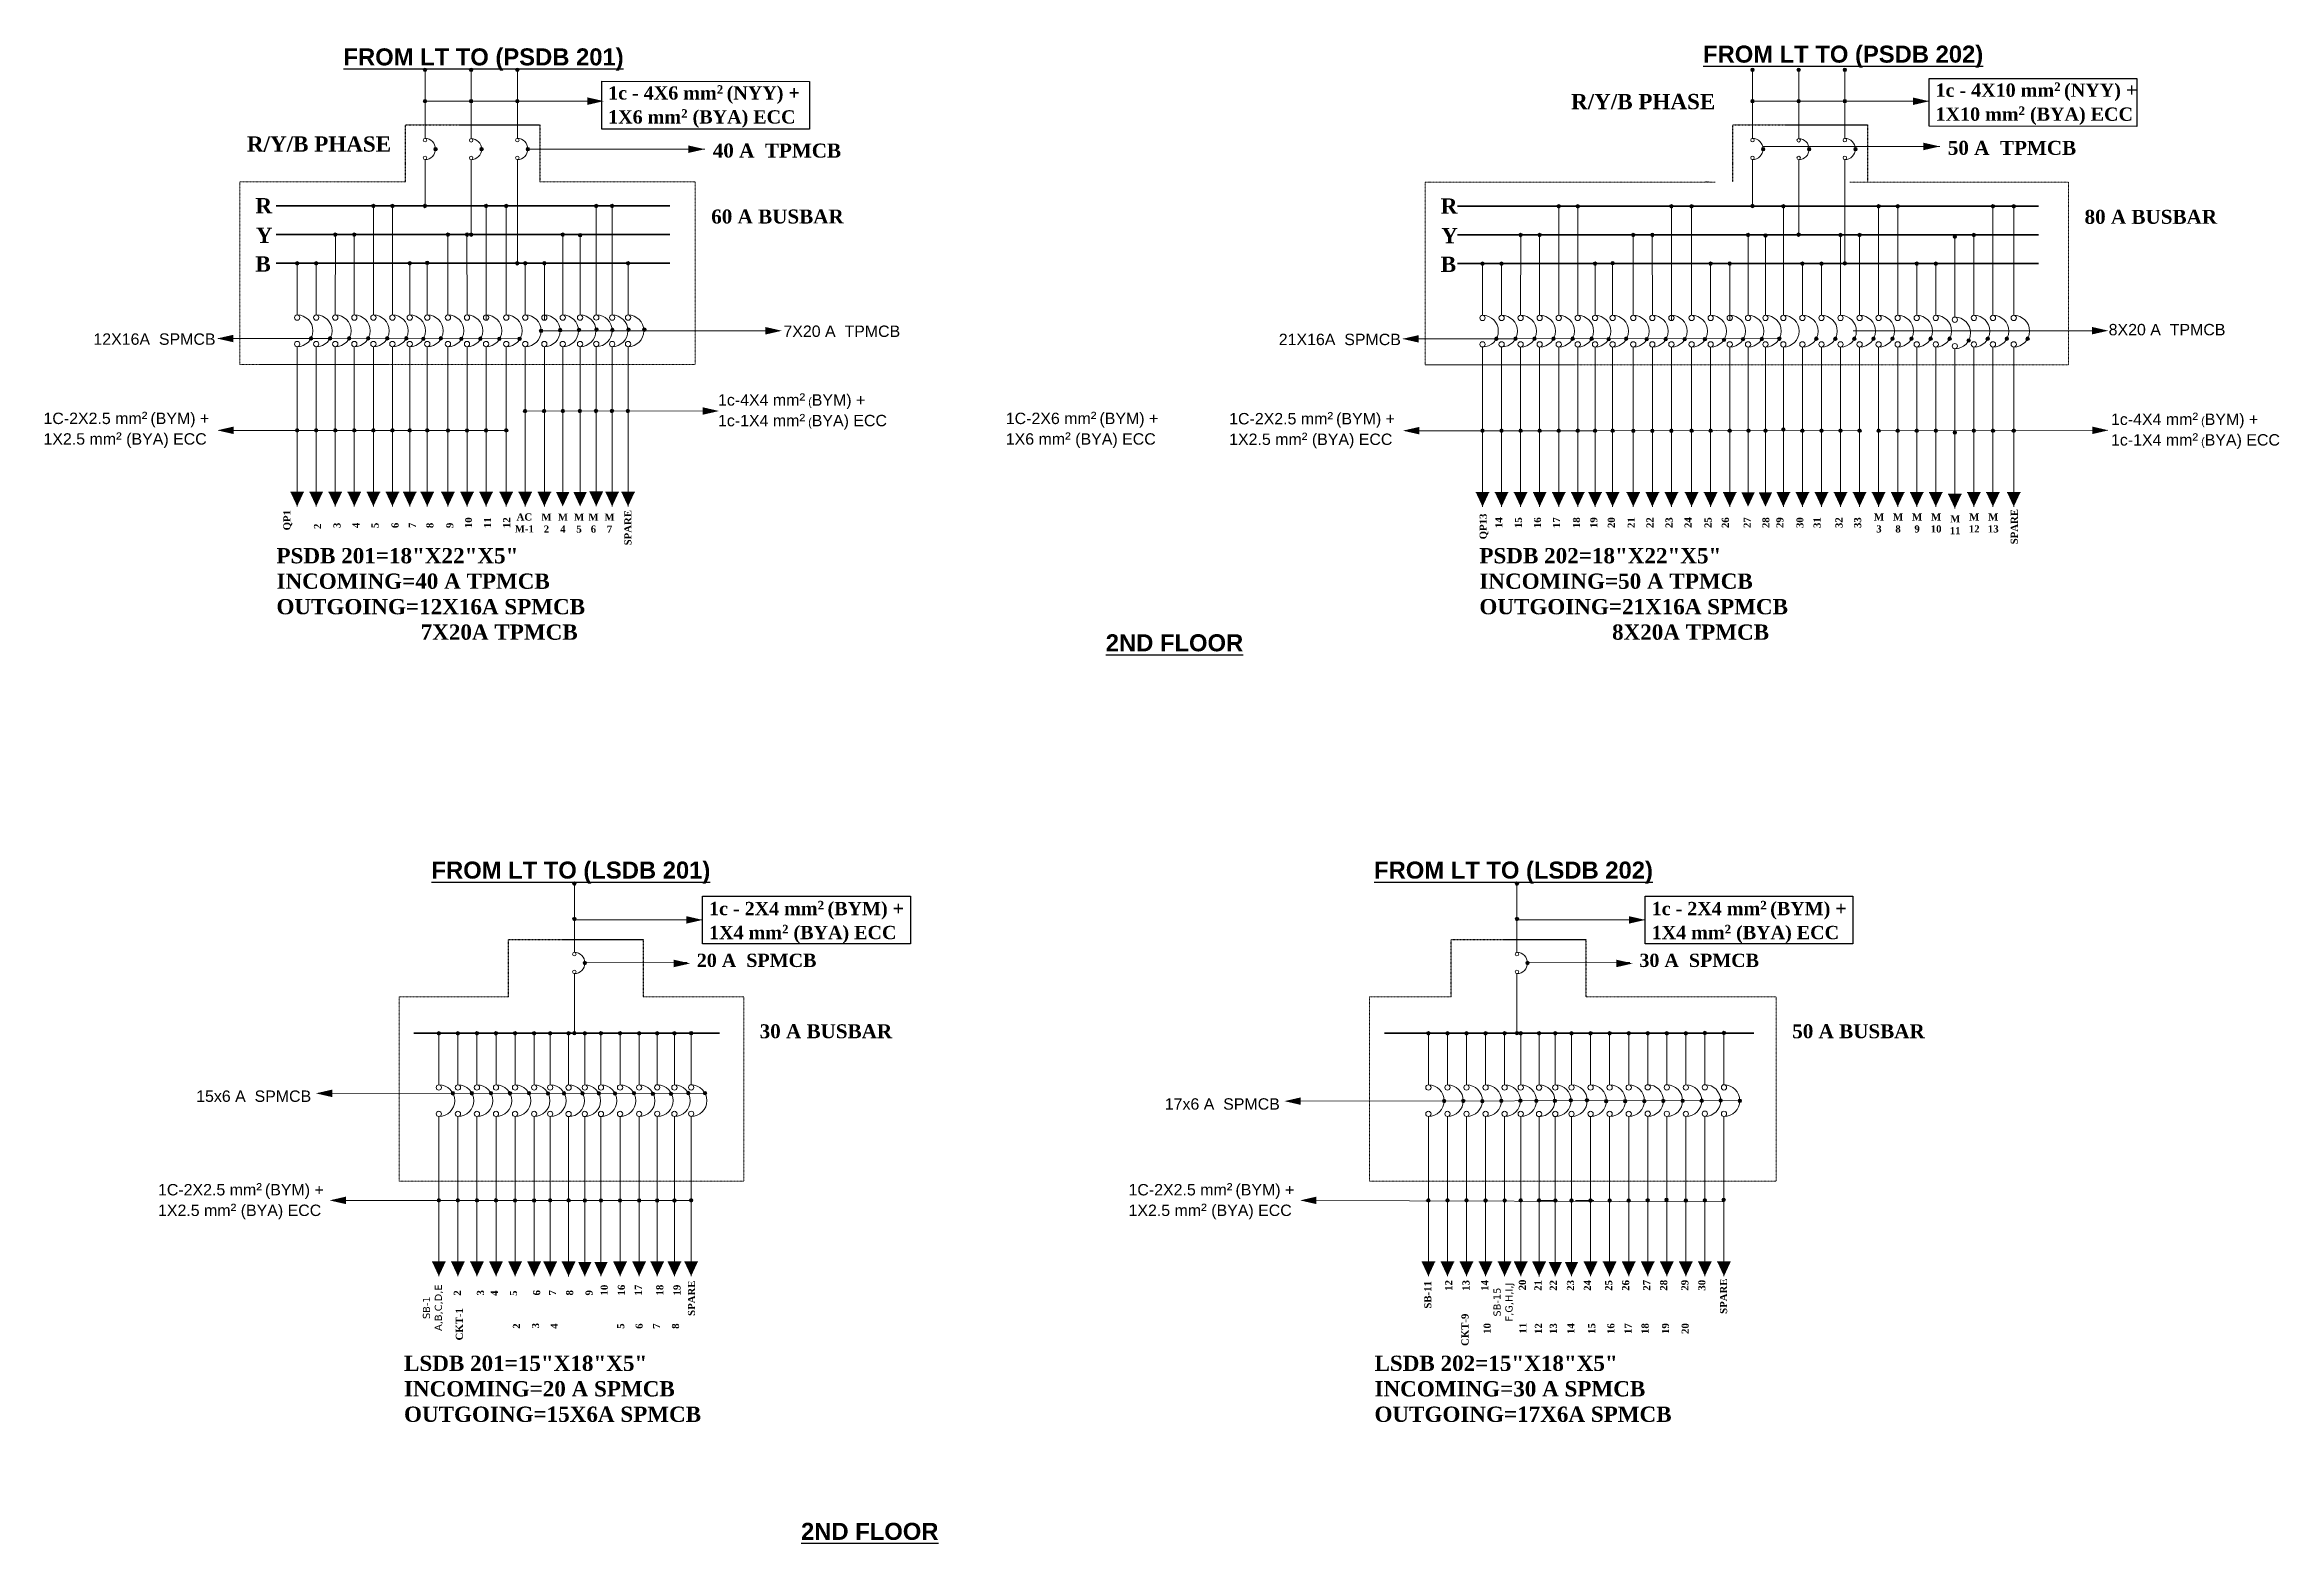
# Model space of a CAD drawing. Header units: inches. Extents: x -12 to 20935469, y -1604 to 24729220.
# Drawn here: x 20826411 to 20827349, y 24658606 to 24659235 of the extents above; entities that cross this region are included whole.
import ezdxf

# ---------------------------------------------------------------- set-up
doc = ezdxf.new("R2010")
doc.units = ezdxf.units.IN
doc.header["$LTSCALE"] = 0.03
doc.header["$MEASUREMENT"] = 0
for name, pattern in [('DASHDOT', [1, 0.5, -0.25, 0, -0.25]), ('DASHDOTX2', [2, 1, -0.5, 0, -0.5]), ('DOT', [0.25, 0, -0.25])]:
    doc.linetypes.add(name, pattern=pattern)
for name, color, linetype in [('AC TEXT', 151, 'DOT'), ('FDB', 5, 'Continuous'), ('H', 154, 'Continuous'), ('SSDB TXT', 7, 'Continuous'), ('TEXT', 7, 'Continuous')]:
    doc.layers.add(name, color=color, linetype=linetype)
for name, color, linetype, lineweight in [('CIRCUIT', 7, 'Continuous', 0), ('CKT-CABLE', 3, 'Continuous', 9), ('ELECT', 8, 'Continuous', 0), ('Hatch', 253, 'Continuous', 15), ('Power pts', 6, 'DASHDOTX2', 25), ('SB', 1, 'DASHDOT', 30)]:
    doc.layers.add(name, color=color, linetype=linetype, lineweight=lineweight)
doc.styles.add('MtXpl_Swis721_Lt_BT', font='swissl.ttf')
doc.styles.get("Standard").update_dxf_attribs({"font": 'timesbd.ttf'})

msp = doc.modelspace()

# ---------------------------------------------------------------- texts
at = {"layer": 'FDB', "color": 3, "char_height": 7.1503, "width": 320.2943, "attachment_point": 1}
for s, insert in [('{\\fArial|b1|i0|c0|p34;\\LFROM LT TO (PSDB 201)}', (20826536.41, 24659233.41)), ('{\\fArial|b1|i0|c0|p34;\\LFROM LT TO (PSDB 202)}', (20827107.28, 24659234.57)), ('{\\fArial|b1|i0|c0|p34;\\L2ND FLOOR}', (20826856.49, 24658987.46)), ('{\\fArial|b1|i0|c0|p34;\\LFROM LT TO (LSDB 201)}', (20826573.36, 24658892.05)), ('{\\fArial|b1|i0|c0|p34;\\LFROM LT TO (LSDB 202)}', (20826969.15, 24658892.05)), ('{\\fArial|b1|i0|c0|p34;\\L2ND FLOOR}', (20826728.53, 24658614.46))]:
    msp.add_mtext(s, dxfattribs=dict(at, insert=insert))
at = {"layer": 'TEXT', "style": 'MtXpl_Swis721_Lt_BT'}
for s, p in [('15x6 A  SPMCB', (20826474.56, 24658791.17)), ('17x6 A  SPMCB', (20826881.27, 24658787.9))]:
    msp.add_text(s, height=4.7862, dxfattribs=at).set_placement(p)
at = {"layer": 'TEXT', "color": 0, "char_height": 5.5714, "width": 251.3301, "attachment_point": 1}
for s, insert in [('1c - 4X6 mm{\\H1.0833x;²\\fMS Shell Dlg 2|b0|i0|c0|p0;\\H0.65385x; }(NYY) +\\P1X6 mm{\\H1.0833x;²} (BYA) ECC', (20826647.54, 24659217.95)), ('1c - 4X10 mm{\\H1.0833x;²\\fMS Shell Dlg 2|b0|i0|c0|p0;\\H0.65385x; }(NYY) +\\P1X10 mm{\\H1.0833x;²} (BYA) ECC', (20827204.91, 24659219.11)), ('1c - 2X4 mm{\\H1.0833x;²\\fMS Shell Dlg 2|b0|i0|c0|p0;\\H0.65385x; }(BYM) +\\P1X4 mm{\\H1.0833x;²} (BYA) ECC', (20826689.91, 24658875.57)), ('1c - 2X4 mm{\\H1.0833x;²\\fMS Shell Dlg 2|b0|i0|c0|p0;\\H0.65385x; }(BYM) +\\P1X4 mm{\\H1.0833x;²} (BYA) ECC', (20827085.71, 24658875.57)), ('20 A  SPMCB', (20826684.75, 24658853.37)), ('30 A  SPMCB', (20827080.54, 24658853.37))]:
    msp.add_mtext(s, dxfattribs=dict(at, insert=insert))
at = {"layer": 'TEXT', "attachment_point": 1}
for s, insert, char_height, width in [('R/Y/B PHASE', (20827051.86, 24659214.28), 6.4138, 63786.5102), ('R/Y/B PHASE', (20826495.86, 24659196.46), 6.4138, 63786.5102), ('50 A  TPMCB', (20827210.05, 24659194.58), 5.8655, 63786.5102), ('40 A  TPMCB', (20826691.46, 24659193.43), 5.8655, 63786.5102), ('R', (20826499.43, 24659170.59), 6.41, 63786.5102), ('R', (20826997.14, 24659170.45), 6.41, 63786.5102), ('Y', (20826499.62, 24659158.16), 6.41, 63786.5102), ('60 A BUSBAR', (20826690.82, 24659165.76), 5.8655, 63786.5102), ('Y', (20826997.34, 24659158.02), 6.41, 63786.5102), ('80 A BUSBAR', (20827267.47, 24659165.62), 5.8655, 63786.5102), ('B', (20826499.43, 24659146.1), 6.41, 63786.5102), ('B', (20826997.14, 24659145.96), 6.41, 63786.5102), ('{\\fSwis721 Lt BT|b0|i0|c0|p34;12X16A  SPMCB\\P\\H1.00001x;\\C0;\\P\\fArial|b0|i0|c0|p34;\\H0.8571x;\\C256;          }', (20826431.41, 24659113.76), 4.7862, 76.3934), ('{\\fSwis721 Lt BT|b0|i0|c0|p34;7X20 A  TPMCB\\P\\H1.00001x;\\C0;\\P\\fArial|b0|i0|c0|p34;\\H0.8571x;\\C256;          }', (20826721.13, 24659117.06), 4.7862, 76.3934), ('{\\fSwis721 Lt BT|b0|i0|c0|p34;21X16A  SPMCB\\P\\H1.00001x;\\C0;\\P\\fArial|b0|i0|c0|p34;\\H0.8571x;\\C256;          }', (20826929.13, 24659113.62), 4.7862, 76.3934), ('{\\fSwis721 Lt BT|b0|i0|c0|p34;8X20 A  TPMCB\\P\\H1.00001x;\\C0;\\P\\fArial|b0|i0|c0|p34;\\H0.8571x;\\C256;          }', (20827277.59, 24659117.74), 4.7862, 76.3934), ('{\\fSwis721 Lt BT|b0|i0|c0|p34;\\C0;1c-4X4 mm\\H1.0833x;²\\fMS Shell Dlg 2|b0|i0|c0|p0;\\H0.65385x; (\\fSwis721 Lt BT|b0|i0|c0|p34;\\H1.4118x;BYM) +\\H1.00001x;\\P\\H0.99999x;1c-1X4 mm\\H1.0833x;²\\fMS Shell Dlg 2|b0|i0|c0|p0;\\H0.65385x; (\\fSwis721 Lt BT|b0|i0|c0|p34;\\H1.4118x;BYA) ECC\\H1.00001x;\\P\\P\\fArial|b0|i0|c0|p34;\\H0.8571x;\\C256;          }', (20826693.68, 24659088.61), 4.78621, 99.1199), ('{\\fSwis721 Lt BT|b0|i0|c0|p34;\\C0;1C-2X2.5 mm\\H1.0833x;²\\fMS Shell Dlg 2|b0|i0|c0|p0;\\H0.65385x; \\fSwis721 Lt BT|b0|i0|c0|p34;\\H1.4118x;(BYM) +\\P1X2.5 mm\\H1.0833x;²\\H0.92311x; (BYA) ECC\\P\\fArial|b0|i0|c0|p34;\\H0.8571x;\\C256;          }', (20826410.44, 24659080.89), 4.78621, 76.3934), ('{\\fSwis721 Lt BT|b0|i0|c0|p34;\\C0;1C-2X6 mm\\H1.0833x;²\\fMS Shell Dlg 2|b0|i0|c0|p0;\\H0.65385x; \\fSwis721 Lt BT|b0|i0|c0|p34;\\H1.4118x;(BYM) +\\P1X6 mm\\H1.0833x;²\\H0.92311x; (BYA) ECC\\P\\fArial|b0|i0|c0|p34;\\H0.8571x;\\C256;          }', (20826814.51, 24659080.88), 4.78621, 76.3934), ('{\\fSwis721 Lt BT|b0|i0|c0|p34;\\C0;1C-2X2.5 mm\\H1.0833x;²\\fMS Shell Dlg 2|b0|i0|c0|p0;\\H0.65385x; \\fSwis721 Lt BT|b0|i0|c0|p34;\\H1.4118x;(BYM) +\\P1X2.5 mm\\H1.0833x;²\\H0.92311x; (BYA) ECC\\P\\fArial|b0|i0|c0|p34;\\H0.8571x;\\C256;          }', (20826908.3, 24659080.75), 4.78621, 76.3934), ('{\\fSwis721 Lt BT|b0|i0|c0|p34;\\C0;1c-4X4 mm\\H1.0833x;²\\fMS Shell Dlg 2|b0|i0|c0|p0;\\H0.65385x; (\\fSwis721 Lt BT|b0|i0|c0|p34;\\H1.4118x;BYM) +\\H1.00001x;\\P\\H0.99999x;1c-1X4 mm\\H1.0833x;²\\fMS Shell Dlg 2|b0|i0|c0|p0;\\H0.65385x; (\\fSwis721 Lt BT|b0|i0|c0|p34;\\H1.4118x;BYA) ECC\\H1.00001x;\\P\\P\\fArial|b0|i0|c0|p34;\\H0.8571x;\\C256;          }', (20827278.57, 24659080.5), 4.78621, 99.1199), ('\\pxqc;AC\\PM-1{\\H0.8571x;    }', (20826605.61, 24659038.22), 3, 13.494), ('\\pxqc;M\\P2\\P{\\H0.8571x;        }', (20826618.33, 24659038.12), 3, 6.6096), ('\\pxqc;M\\P4\\P{\\H0.8571x;        }', (20826625.26, 24659038.12), 3, 6.6096), ('\\pxqc;M\\P5\\P{\\H0.8571x;        }', (20826632.02, 24659038.12), 3, 6.6096), ('\\pxqc;M\\P6\\P{\\H0.8571x;        }', (20826638.06, 24659038.12), 3, 6.6096), ('\\pxqc;M\\P7\\P{\\H0.8571x;        }', (20826644.81, 24659038.12), 3, 6.6096), ('\\pxqc;M\\P3\\P{\\H0.8571x;        }', (20827177.84, 24659038.19), 3, 6.6096), ('\\pxqc;M\\P8{\\H0.8571x;        }', (20827185.84, 24659038.19), 3, 6.6096), ('\\pxqc;M\\P9\\P{\\H0.8571x;        }', (20827193.84, 24659038.19), 3, 6.6096), ('\\pxqc;M\\P10\\P{\\H0.8571x;        }', (20827201.84, 24659038.19), 3, 6.6096), ('\\pxqc;M\\P11\\P{\\H0.8571x;        }', (20827209.84, 24659037.45), 3, 6.6096), ('\\pxqc;M\\P12{\\H0.8571x;        }', (20827217.84, 24659038.19), 3, 6.6096), ('\\pxqc;M\\P13\\P{\\H0.8571x;        }', (20827225.84, 24659038.19), 3, 6.6096), ('PSDB 201=18"X22"X5"\\PINCOMING=40 A TPMCB\\POUTGOING=12X16A SPMCB\\P                         7X20A TPMCB\\P                        ', (20826508.28, 24659023.65), 6.4138, 63786.5102), ('PSDB 202=18"X22"X5"\\PINCOMING=50 A TPMCB\\POUTGOING=21X16A SPMCB\\P                       8X20A TPMCB\\P                        ', (20827013.37, 24659023.65), 6.4138, 63786.5102), ('30 A BUSBAR', (20826711.16, 24658823.75), 5.8655, 63786.5102), ('50 A BUSBAR', (20827144.73, 24658823.75), 5.8655, 63786.5102), ('{\\fSwis721 Lt BT|b0|i0|c0|p34;\\C0;1C-2X2.5 mm\\H1.0833x;²\\fMS Shell Dlg 2|b0|i0|c0|p0;\\H0.65385x; \\fSwis721 Lt BT|b0|i0|c0|p34;\\H1.4118x;(BYM) +\\P1X2.5 mm\\H1.0833x;²\\H0.92311x; (BYA) ECC\\P\\fArial|b0|i0|c0|p34;\\H0.8571x;\\C256;          }', (20826458.53, 24658757.09), 4.78621, 76.3934), ('{\\fSwis721 Lt BT|b0|i0|c0|p34;\\C0;1C-2X2.5 mm\\H1.0833x;²\\fMS Shell Dlg 2|b0|i0|c0|p0;\\H0.65385x; \\fSwis721 Lt BT|b0|i0|c0|p34;\\H1.4118x;(BYM) +\\P1X2.5 mm\\H1.0833x;²\\H0.92311x; (BYA) ECC\\P\\fArial|b0|i0|c0|p34;\\H0.8571x;\\C256;          }', (20826866.04, 24658757.09), 4.78621, 76.3934), ('LSDB 201=15"X18"X5"\\PINCOMING=20 A SPMCB\\POUTGOING=15X6A SPMCB\\P                        \\P                    ', (20826561.83, 24658684.64), 6.4138, 63786.5102), ('LSDB 202=15"X18"X5"\\PINCOMING=30 A SPMCB\\POUTGOING=17X6A SPMCB\\P                       \\P                    ', (20826969.33, 24658684.64), 6.4138, 63786.5102)]:
    msp.add_mtext(s, dxfattribs=dict(at, insert=insert, char_height=char_height, width=width))
at = {"layer": 'TEXT', "char_height": 3, "width": 6.6096, "attachment_point": 1, "rotation": 90}
for s, insert in [('\\pxqc;QP1\\P{\\H0.8571x;        }', (20826511.16, 24659032.03)), ('10{\\H0.8571x;      }', (20826587.41, 24659032.03)), ('11{\\H0.8571x;       }', (20826595.41, 24659032.03)), ('12{\\H0.8571x;       }', (20826603.41, 24659032.03)), ('SPARE{\\H0.8571x;          }', (20826654.33, 24659024.77)), ('\\pxqc;QP13\\P{\\H0.8571x;        }', (20827013.45, 24659029.4)), ('14', (20827020.02, 24659032.05)), ('15', (20827028.26, 24659032.05)), ('16', (20827036.26, 24659032.05)), ('17', (20827044.26, 24659032.05)), ('18', (20827052.64, 24659032.05)), ('19', (20827059.9, 24659032.05)), ('20', (20827067.27, 24659032.05)), ('21', (20827075.63, 24659032.05)), ('22', (20827083.5, 24659032.05)), ('23', (20827091.5, 24659032.05)), ('24', (20827099.5, 24659032.05)), ('25', (20827107.88, 24659032.05)), ('26', (20827115.14, 24659032.05)), ('27', (20827124.31, 24659032.05)), ('28', (20827132.14, 24659032.05)), ('29', (20827138.03, 24659032.05)), ('30', (20827146.42, 24659032.05)), ('31', (20827153.67, 24659032.05)), ('32', (20827162.84, 24659032.05)), ('33', (20827170.67, 24659032.05)), ('SPARE{\\H0.8571x;          }', (20827236.46, 24659025.21)), ('2{\\H0.8571x;          }', (20826523.99, 24659031.63)), ('3{\\H0.8571x;      }', (20826532.17, 24659032.03)), ('4{\\H0.8571x;       }', (20826540.17, 24659032.03)), ('5{\\H0.8571x;       }', (20826548.17, 24659032.03)), ('6{\\H0.8571x;         }', (20826556.56, 24659032.03)), ('7{\\H0.8571x;         }', (20826563.81, 24659032.03)), ('8{\\H0.8571x;         }', (20826571.18, 24659032.03)), ('9{\\H0.8571x;         }', (20826579.54, 24659032.03)), ('SPARE {\\H0.8571x;    }', (20826681.03, 24658701.32)), ('SB-11{\\H0.8571x;   }', (20826990.19, 24658704.38)), ('12', (20826998.97, 24658711.85)), ('13', (20827006.22, 24658711.85)), ('14', (20827014.12, 24658711.85)), ('20', (20827029.92, 24658712.04)), ('21', (20827036.46, 24658711.85)), ('22', (20827042.92, 24658711.85)), ('23', (20827050.11, 24658711.85)), ('24', (20827057.23, 24658711.85)), ('25', (20827066.15, 24658711.85)), ('26', (20827073.27, 24658711.85)), ('27', (20827082.11, 24658711.93)), ('28', (20827089.23, 24658711.93)), ('29', (20827098.14, 24658711.93)), ('30', (20827105.26, 24658711.93)), ('SPARE {\\H0.8571x;    }', (20827114.39, 24658702.17)), ('\\pxqc;2{\\H0.8571x;\\P          }', (20826582.72, 24658707.63)), ('3{\\H0.8571x;    }', (20826592.42, 24658709.9)), ('\\pxqc;4{\\H0.8571x; \\P       }', (20826598.28, 24658707.54)), ('\\pxqc;5{\\H0.8571x; \\P       }', (20826606.29, 24658707.54)), ('6{\\H0.8571x;     }', (20826616.03, 24658709.9)), ('7', (20826622.67, 24658709.9)), ('8', (20826629.86, 24658709.9)), ('9', (20826638.02, 24658709.9)), ('10', (20826644.4, 24658709.9)), ('16', (20826651.59, 24658709.9)), ('17', (20826658.71, 24658709.9)), ('18', (20826667.72, 24658709.9)), ('19', (20826674.94, 24658709.9)), ('\\pxqc;\\PCKT-1{\\H0.8571x;         }', (20826578.55, 24658694.52)), ('2{\\H0.8571x;  }', (20826607.54, 24658695.91)), ('3{\\H0.8571x;        }', (20826615.54, 24658696.07)), ('4{\\H0.8571x;  }', (20826623.38, 24658695.91)), ('5{\\H0.8571x; }', (20826651.3, 24658695.91)), ('6', (20826659.07, 24658695.91)), ('7', (20826666.32, 24658695.91)), ('8', (20826674.32, 24658695.91)), ('\\pxqc;\\PCKT-9{\\H0.8571x;         }', (20827000.82, 24658692.17)), ('10', (20827015.12, 24658693.78)), ('11', (20827030.13, 24658693.9)), ('12', (20827036.65, 24658693.74)), ('13', (20827042.92, 24658693.74)), ('14', (20827050.26, 24658693.74)), ('15', (20827059.01, 24658693.74)), ('16', (20827067.06, 24658693.74)), ('17', (20827074.31, 24658693.74)), ('18', (20827081.44, 24658693.74)), ('19', (20827090, 24658693.74)), ('20', (20827098.29, 24658693.74))]:
    msp.add_mtext(s, dxfattribs=dict(at, insert=insert))
at = {"layer": 'TEXT', "char_height": 3, "attachment_point": 1, "rotation": 90}
for s, insert in [('\\pxqc;{\\fVerdana|b0|i0|c0|p34;SB-1\\PA,B,C,D,E}', (20826569.74, 24658697.34)), ('\\pxqc;{\\fVerdana|b0|i0|c0|p34;SB-15\\PF,G,H,I,J}', (20827019.29, 24658699.71))]:
    msp.add_mtext_dynamic_manual_height_columns(s, width=14.8534, gutter_width=0.0767, heights=[0], dxfattribs=dict(at, insert=insert))

# ---------------------------------------------------------------- blocks, each defined once
blk = doc.blocks.new('CIRCUIT')
at = {"layer": 'CIRCUIT'}
h = blk.add_hatch(color=256, dxfattribs=at)
h.dxf.hatch_style = 1
h.paths.add_polyline_path([(-12531.4, -5028.75), (-12534.2, -5028.75), (-12531.4, -5034.78)])
h.paths.add_polyline_path([(-12528.61, -5028.75), (-12531.4, -5028.75), (-12531.4, -5034.78)])
at = {"layer": 'CIRCUIT', "linetype": 'ByBlock', "ltscale": 10}
for p, q in [((-12531.4, -4932.73), (-12531.4, -4954.43)), ((-12531.4, -4967.73), (-12531.4, -5028.75)), ((-12531.4, -5028.75), (-12531.4, -5034.78))]:
    blk.add_line(p, q, dxfattribs=at)
at = {"layer": 'CIRCUIT'}
blk.add_line((-12534.2, -5028.75), (-12528.61, -5028.75), dxfattribs=at)
at = {"layer": 'CIRCUIT', "linetype": 'ByBlock', "ltscale": 10}
for centre in [(-12531.4, -4955.54), (-12531.4, -4966.62)]:
    blk.add_circle(centre, 1.11, dxfattribs=at)
at = {"layer": 'CIRCUIT'}
blk.add_arc((-12531.41, -4961.08), 6.65, 270.0451, 89.9549, dxfattribs=at)
blk = doc.blocks.new('circle')
at = {"layer": 'H'}
h = blk.add_hatch(color=256, dxfattribs=at)
h.dxf.hatch_style = 1
h.paths.add_polyline_path([(20826700.3, 24643785.82, 1), (20826698.81, 24643785.82, 1)])
at = {"layer": 'CIRCUIT'}
blk.add_circle((20826699.55, 24643785.82), 0.744, dxfattribs=at)
blk = doc.blocks.new('LSDB CON')
at = {"layer": 'CIRCUIT'}
for p, q in [((20826699.36, 24647886.92), (20826699.36, 24647858.1)), ((20826699.36, 24647849.16), (20826699.36, 24647834.28)), ((20826699.36, 24647834.28), (20826699.36, 24647824.16))]:
    blk.add_line(p, q, dxfattribs=at)
for centre in [(20826699.36, 24647872.08), (20826699.36, 24647857.35), (20826699.36, 24647849.91)]:
    blk.add_circle(centre, 0.744, dxfattribs=at)
blk.add_arc((20826699.29, 24647853.63), 4.47, 270.92808, 89.07192, dxfattribs=at)
at = {"layer": 'AC TEXT'}
for p in [(-0.19, 4101.11), (-0.19, 4086.26), (4.2, 4067.81), (-0.19, 4038.34)]:
    blk.add_blockref('circle', p, dxfattribs=at)
blk = doc.blocks.new('PSDB CON')
at = {"layer": 'CIRCUIT'}
for p, q in [((20826882.06, 24643866.2), (20826882.06, 24643837.44)), ((20826901.42, 24643866.2), (20826901.42, 24643837.37)), ((20826920.83, 24643866.2), (20826920.83, 24643837.44)), ((20826882.06, 24643828.51), (20826882.06, 24643809.05)), ((20826901.42, 24643828.44), (20826901.42, 24643797.02)), ((20826920.83, 24643828.51), (20826920.83, 24643784.99))]:
    blk.add_line(p, q, dxfattribs=at)
for centre in [(20826882.06, 24643836.7), (20826901.42, 24643836.63), (20826920.83, 24643836.7), (20826882.06, 24643829.26), (20826901.42, 24643829.19), (20826920.83, 24643829.26)]:
    blk.add_circle(centre, 0.744, dxfattribs=at)
for centre in [(20826881.98, 24643832.98), (20826901.34, 24643832.91), (20826920.75, 24643832.98)]:
    blk.add_arc(centre, 4.47, 270.92808, 89.07192, dxfattribs=at)
at = {"layer": 'Hatch'}
blk.add_circle((20826886.5, 24643832.88), 0.744, dxfattribs=at)
at = {"layer": 'AC TEXT'}
for p in [(182.5, 80.39), (201.86, 80.39), (221.27, 80.39), (182.5, 67.24), (201.86, 67.24), (221.27, 67.24), (186.95, 47.06), (206.26, 47.09), (225.71, 47.06), (182.5, 23.23), (201.86, 11.21), (221.27, -0.82)]:
    blk.add_blockref('circle', p, dxfattribs=at)
blk = doc.blocks.new('A')
at = {"layer": 'Power pts'}
for points in [[(20826820.7, 24664131.25), (20826820.7, 24664155.24), (20826877.15, 24664155.24)], [(20826843.37, 24664155.24), (20826877.15, 24664155.24), (20826877.15, 24664131.25)]]:
    blk.add_lwpolyline(points, dxfattribs=at)

# ---------------------------------------------------------------- hatches: boundary and pattern name
at = {"layer": 'CIRCUIT', "linetype": 'ByBlock', "ltscale": 10}
h = msp.add_hatch(color=256, dxfattribs=at)
h.dxf.hatch_style = 1
h.paths.add_polyline_path([(20826532.96, 24659047.17), (20826530.16, 24659047.17), (20826532.96, 24659041.14)])
h.paths.add_polyline_path([(20826535.76, 24659047.17), (20826532.96, 24659047.17), (20826532.96, 24659041.14)])
h = msp.add_hatch(color=256, dxfattribs=at)
h.dxf.hatch_style = 1
h.paths.add_polyline_path([(20826540.96, 24659047.17), (20826538.16, 24659047.17), (20826540.96, 24659041.14)])
h.paths.add_polyline_path([(20826543.76, 24659047.17), (20826540.96, 24659047.17), (20826540.96, 24659041.14)])
h = msp.add_hatch(color=256, dxfattribs=at)
h.dxf.hatch_style = 1
h.paths.add_polyline_path([(20826548.96, 24659047.17), (20826546.16, 24659047.17), (20826548.96, 24659041.14)])
h.paths.add_polyline_path([(20826551.76, 24659047.17), (20826548.96, 24659047.17), (20826548.96, 24659041.14)])
h = msp.add_hatch(color=256, dxfattribs=at)
h.dxf.hatch_style = 1
h.paths.add_polyline_path([(20826556.96, 24659047.17), (20826554.16, 24659047.17), (20826556.96, 24659041.14)])
h.paths.add_polyline_path([(20826559.76, 24659047.17), (20826556.96, 24659047.17), (20826556.96, 24659041.14)])
h = msp.add_hatch(color=256, dxfattribs=at)
h.dxf.hatch_style = 1
h.paths.add_polyline_path([(20826564.22, 24659047.17), (20826561.42, 24659047.17), (20826564.22, 24659041.14)])
h.paths.add_polyline_path([(20826567.01, 24659047.17), (20826564.22, 24659047.17), (20826564.22, 24659041.14)])
h = msp.add_hatch(color=256, dxfattribs=at)
h.dxf.hatch_style = 1
h.paths.add_polyline_path([(20826571.59, 24659047.17), (20826568.79, 24659047.17), (20826571.59, 24659041.14)])
h.paths.add_polyline_path([(20826574.39, 24659047.17), (20826571.59, 24659047.17), (20826571.59, 24659041.14)])
h = msp.add_hatch(color=256, dxfattribs=at)
h.dxf.hatch_style = 1
h.paths.add_polyline_path([(20826580.28, 24659047.17), (20826577.48, 24659047.17), (20826580.28, 24659041.14)])
h.paths.add_polyline_path([(20826583.08, 24659047.17), (20826580.28, 24659047.17), (20826580.28, 24659041.14)])
h = msp.add_hatch(color=256, dxfattribs=at)
h.dxf.hatch_style = 1
h.paths.add_polyline_path([(20826588.28, 24659047.17), (20826585.48, 24659047.17), (20826588.28, 24659041.14)])
h.paths.add_polyline_path([(20826591.08, 24659047.17), (20826588.28, 24659047.17), (20826588.28, 24659041.14)])
h = msp.add_hatch(color=256, dxfattribs=at)
h.dxf.hatch_style = 1
h.paths.add_polyline_path([(20826596.28, 24659047.17), (20826593.48, 24659047.17), (20826596.28, 24659041.14)])
h.paths.add_polyline_path([(20826599.08, 24659047.17), (20826596.28, 24659047.17), (20826596.28, 24659041.14)])
h = msp.add_hatch(color=256, dxfattribs=at)
h.dxf.hatch_style = 1
h.paths.add_polyline_path([(20826604.75, 24659047.17), (20826601.95, 24659047.17), (20826604.75, 24659041.14)])
h.paths.add_polyline_path([(20826607.55, 24659047.17), (20826604.75, 24659047.17), (20826604.75, 24659041.14)])
h = msp.add_hatch(color=256, dxfattribs=at)
h.dxf.hatch_style = 1
h.paths.add_polyline_path([(20826612.75, 24659047.17), (20826609.95, 24659047.17), (20826612.75, 24659041.14)])
h.paths.add_polyline_path([(20826615.55, 24659047.17), (20826612.75, 24659047.17), (20826612.75, 24659041.14)])
h = msp.add_hatch(color=256, dxfattribs=at)
h.dxf.hatch_style = 1
h.paths.add_polyline_path([(20826620.75, 24659047.17), (20826617.95, 24659047.17), (20826620.75, 24659041.14)])
h.paths.add_polyline_path([(20826623.55, 24659047.17), (20826620.75, 24659047.17), (20826620.75, 24659041.14)])
h = msp.add_hatch(color=256, dxfattribs=at)
h.dxf.hatch_style = 1
h.paths.add_polyline_path([(20826628.47, 24659047.17), (20826625.67, 24659047.17), (20826628.47, 24659041.14)])
h.paths.add_polyline_path([(20826631.26, 24659047.17), (20826628.47, 24659047.17), (20826628.47, 24659041.14)])
h = msp.add_hatch(color=256, dxfattribs=at)
h.dxf.hatch_style = 1
h.paths.add_polyline_path([(20826635.76, 24659047.17), (20826632.97, 24659047.17), (20826635.76, 24659041.14)])
h.paths.add_polyline_path([(20826638.56, 24659047.17), (20826635.76, 24659047.17), (20826635.76, 24659041.14)])
h = msp.add_hatch(color=256, dxfattribs=at)
h.dxf.hatch_style = 1
h.paths.add_polyline_path([(20826642.54, 24659047.2), (20826639.75, 24659047.2), (20826642.54, 24659041.17)])
h.paths.add_polyline_path([(20826645.34, 24659047.2), (20826642.54, 24659047.2), (20826642.54, 24659041.17)])
h = msp.add_hatch(color=256, dxfattribs=at)
h.dxf.hatch_style = 1
h.paths.add_polyline_path([(20826649.22, 24659047.17), (20826646.42, 24659047.17), (20826649.22, 24659041.14)])
h.paths.add_polyline_path([(20826652.01, 24659047.17), (20826649.22, 24659047.17), (20826649.22, 24659041.14)])
h = msp.add_hatch(color=256, dxfattribs=at)
h.dxf.hatch_style = 1
h.paths.add_polyline_path([(20826655.9, 24659047.17), (20826653.1, 24659047.17), (20826655.9, 24659041.14)])
h.paths.add_polyline_path([(20826658.7, 24659047.17), (20826655.9, 24659047.17), (20826655.9, 24659041.14)])
h = msp.add_hatch(color=256, dxfattribs=at)
h.dxf.hatch_style = 1
h.paths.add_polyline_path([(20827030.67, 24659047.03), (20827027.88, 24659047.03), (20827030.67, 24659041)])
h.paths.add_polyline_path([(20827033.47, 24659047.03), (20827030.67, 24659047.03), (20827030.67, 24659041)])
h = msp.add_hatch(color=256, dxfattribs=at)
h.dxf.hatch_style = 1
h.paths.add_polyline_path([(20827038.67, 24659047.03), (20827035.88, 24659047.03), (20827038.67, 24659041)])
h.paths.add_polyline_path([(20827041.47, 24659047.03), (20827038.67, 24659047.03), (20827038.67, 24659041)])
h = msp.add_hatch(color=256, dxfattribs=at)
h.dxf.hatch_style = 1
h.paths.add_polyline_path([(20827046.67, 24659047.03), (20827043.88, 24659047.03), (20827046.67, 24659041)])
h.paths.add_polyline_path([(20827049.47, 24659047.03), (20827046.67, 24659047.03), (20827046.67, 24659041)])
h = msp.add_hatch(color=256, dxfattribs=at)
h.dxf.hatch_style = 1
h.paths.add_polyline_path([(20827054.67, 24659047.03), (20827051.88, 24659047.03), (20827054.67, 24659041)])
h.paths.add_polyline_path([(20827057.47, 24659047.03), (20827054.67, 24659047.03), (20827054.67, 24659041)])
h = msp.add_hatch(color=256, dxfattribs=at)
h.dxf.hatch_style = 1
h.paths.add_polyline_path([(20827061.93, 24659047.03), (20827059.13, 24659047.03), (20827061.93, 24659041)])
h.paths.add_polyline_path([(20827064.73, 24659047.03), (20827061.93, 24659047.03), (20827061.93, 24659041)])
h = msp.add_hatch(color=256, dxfattribs=at)
h.dxf.hatch_style = 1
h.paths.add_polyline_path([(20827069.3, 24659047.03), (20827066.5, 24659047.03), (20827069.3, 24659041)])
h.paths.add_polyline_path([(20827072.1, 24659047.03), (20827069.3, 24659047.03), (20827069.3, 24659041)])
h = msp.add_hatch(color=256, dxfattribs=at)
h.dxf.hatch_style = 1
h.paths.add_polyline_path([(20827077.99, 24659047.03), (20827075.2, 24659047.03), (20827077.99, 24659041)])
h.paths.add_polyline_path([(20827080.79, 24659047.03), (20827077.99, 24659047.03), (20827077.99, 24659041)])
h = msp.add_hatch(color=256, dxfattribs=at)
h.dxf.hatch_style = 1
h.paths.add_polyline_path([(20827085.99, 24659047.03), (20827083.2, 24659047.03), (20827085.99, 24659041)])
h.paths.add_polyline_path([(20827088.79, 24659047.03), (20827085.99, 24659047.03), (20827085.99, 24659041)])
h = msp.add_hatch(color=256, dxfattribs=at)
h.dxf.hatch_style = 1
h.paths.add_polyline_path([(20827093.99, 24659047.03), (20827091.2, 24659047.03), (20827093.99, 24659041)])
h.paths.add_polyline_path([(20827096.79, 24659047.03), (20827093.99, 24659047.03), (20827093.99, 24659041)])
h = msp.add_hatch(color=256, dxfattribs=at)
h.dxf.hatch_style = 1
h.paths.add_polyline_path([(20827102.47, 24659047.03), (20827099.67, 24659047.03), (20827102.47, 24659041)])
h.paths.add_polyline_path([(20827105.26, 24659047.03), (20827102.47, 24659047.03), (20827102.47, 24659041)])
h = msp.add_hatch(color=256, dxfattribs=at)
h.dxf.hatch_style = 1
h.paths.add_polyline_path([(20827110.47, 24659047.03), (20827107.67, 24659047.03), (20827110.47, 24659041)])
h.paths.add_polyline_path([(20827113.26, 24659047.03), (20827110.47, 24659047.03), (20827110.47, 24659041)])
h = msp.add_hatch(color=256, dxfattribs=at)
h.dxf.hatch_style = 1
h.paths.add_polyline_path([(20827118.47, 24659047.03), (20827115.67, 24659047.03), (20827118.47, 24659041)])
h.paths.add_polyline_path([(20827121.26, 24659047.03), (20827118.47, 24659047.03), (20827118.47, 24659041)])
h = msp.add_hatch(color=256, dxfattribs=at)
h.dxf.hatch_style = 1
h.paths.add_polyline_path([(20827126.18, 24659047.03), (20827123.38, 24659047.03), (20827126.18, 24659041)])
h.paths.add_polyline_path([(20827128.98, 24659047.03), (20827126.18, 24659047.03), (20827126.18, 24659041)])
h = msp.add_hatch(color=256, dxfattribs=at)
h.dxf.hatch_style = 1
h.paths.add_polyline_path([(20827133.48, 24659047.03), (20827130.68, 24659047.03), (20827133.48, 24659041)])
h.paths.add_polyline_path([(20827136.28, 24659047.03), (20827133.48, 24659047.03), (20827133.48, 24659041)])
h = msp.add_hatch(color=256, dxfattribs=at)
h.dxf.hatch_style = 1
h.paths.add_polyline_path([(20827141, 24659047.03), (20827138.2, 24659047.03), (20827141, 24659041)])
h.paths.add_polyline_path([(20827143.8, 24659047.03), (20827141, 24659047.03), (20827141, 24659041)])
h = msp.add_hatch(color=256, dxfattribs=at)
h.dxf.hatch_style = 1
h.paths.add_polyline_path([(20827149, 24659047.03), (20827146.2, 24659047.03), (20827149, 24659041)])
h.paths.add_polyline_path([(20827151.8, 24659047.03), (20827149, 24659047.03), (20827149, 24659041)])
h = msp.add_hatch(color=256, dxfattribs=at)
h.dxf.hatch_style = 1
h.paths.add_polyline_path([(20827157, 24659047.03), (20827154.2, 24659047.03), (20827157, 24659041)])
h.paths.add_polyline_path([(20827159.8, 24659047.03), (20827157, 24659047.03), (20827157, 24659041)])
h = msp.add_hatch(color=256, dxfattribs=at)
h.dxf.hatch_style = 1
h.paths.add_polyline_path([(20827165, 24659047.03), (20827162.2, 24659047.03), (20827165, 24659041)])
h.paths.add_polyline_path([(20827167.8, 24659047.03), (20827165, 24659047.03), (20827165, 24659041)])
h = msp.add_hatch(color=256, dxfattribs=at)
h.dxf.hatch_style = 1
h.paths.add_polyline_path([(20827173, 24659047.03), (20827170.2, 24659047.03), (20827173, 24659041)])
h.paths.add_polyline_path([(20827175.8, 24659047.03), (20827173, 24659047.03), (20827173, 24659041)])
h = msp.add_hatch(color=256, dxfattribs=at)
h.dxf.hatch_style = 1
h.paths.add_polyline_path([(20827181, 24659047.03), (20827178.2, 24659047.03), (20827181, 24659041)])
h.paths.add_polyline_path([(20827183.8, 24659047.03), (20827181, 24659047.03), (20827181, 24659041)])
h = msp.add_hatch(color=256, dxfattribs=at)
h.dxf.hatch_style = 1
h.paths.add_polyline_path([(20827189, 24659047.03), (20827186.2, 24659047.03), (20827189, 24659041)])
h.paths.add_polyline_path([(20827191.8, 24659047.03), (20827189, 24659047.03), (20827189, 24659041)])
h = msp.add_hatch(color=256, dxfattribs=at)
h.dxf.hatch_style = 1
h.paths.add_polyline_path([(20827197, 24659047.03), (20827194.2, 24659047.03), (20827197, 24659041)])
h.paths.add_polyline_path([(20827199.8, 24659047.03), (20827197, 24659047.03), (20827197, 24659041)])
h = msp.add_hatch(color=256, dxfattribs=at)
h.dxf.hatch_style = 1
h.paths.add_polyline_path([(20827205, 24659047.03), (20827202.2, 24659047.03), (20827205, 24659041)])
h.paths.add_polyline_path([(20827207.8, 24659047.03), (20827205, 24659047.03), (20827205, 24659041)])
h = msp.add_hatch(color=256, dxfattribs=at)
h.dxf.hatch_style = 1
h.paths.add_polyline_path([(20827213, 24659046.29), (20827210.2, 24659046.29), (20827213, 24659040.26)])
h.paths.add_polyline_path([(20827215.8, 24659046.29), (20827213, 24659046.29), (20827213, 24659040.26)])
h = msp.add_hatch(color=256, dxfattribs=at)
h.dxf.hatch_style = 1
h.paths.add_polyline_path([(20827221, 24659047.03), (20827218.2, 24659047.03), (20827221, 24659041)])
h.paths.add_polyline_path([(20827223.8, 24659047.03), (20827221, 24659047.03), (20827221, 24659041)])
h = msp.add_hatch(color=256, dxfattribs=at)
h.dxf.hatch_style = 1
h.paths.add_polyline_path([(20827229, 24659047.03), (20827226.2, 24659047.03), (20827229, 24659041)])
h.paths.add_polyline_path([(20827231.8, 24659047.03), (20827229, 24659047.03), (20827229, 24659041)])
h = msp.add_hatch(color=256, dxfattribs=at)
h.dxf.hatch_style = 1
h.paths.add_polyline_path([(20827237.74, 24659047.03), (20827234.95, 24659047.03), (20827237.74, 24659041)])
h.paths.add_polyline_path([(20827240.54, 24659047.03), (20827237.74, 24659047.03), (20827237.74, 24659041)])
h = msp.add_hatch(color=256, dxfattribs=at)
h.dxf.hatch_style = 1
h.paths.add_polyline_path([(20826637.73, 24658723.99), (20826634.93, 24658723.99), (20826637.73, 24658717.96)])
h.paths.add_polyline_path([(20826640.53, 24658723.99), (20826637.73, 24658723.99), (20826637.73, 24658717.96)])
h = msp.add_hatch(color=256, dxfattribs=at)
h.dxf.hatch_style = 1
h.paths.add_polyline_path([(20826644.54, 24658723.99), (20826641.74, 24658723.99), (20826644.54, 24658717.96)])
h.paths.add_polyline_path([(20826647.33, 24658723.99), (20826644.54, 24658723.99), (20826644.54, 24658717.96)])
h = msp.add_hatch(color=256, dxfattribs=at)
h.dxf.hatch_style = 1
h.paths.add_polyline_path([(20827045.24, 24658723.99), (20827042.44, 24658723.99), (20827045.24, 24658717.96)])
h.paths.add_polyline_path([(20827048.04, 24658723.99), (20827045.24, 24658723.99), (20827045.24, 24658717.96)])
h = msp.add_hatch(color=256, dxfattribs=at)
h.dxf.hatch_style = 1
h.paths.add_polyline_path([(20827052.04, 24658723.99), (20827049.24, 24658723.99), (20827052.04, 24658717.96)])
h.paths.add_polyline_path([(20827054.84, 24658723.99), (20827052.04, 24658723.99), (20827052.04, 24658717.96)])

# ---------------------------------------------------------------- linework, layer by layer
for p, q in [((20826548.96, 24659167.25), (20826548.96, 24659121.49)), ((20826556.96, 24659167.25), (20826556.96, 24659121.49)), ((20826596.28, 24659167.25), (20826596.28, 24659119.28)), ((20826604.75, 24659167.25), (20826604.75, 24659121.49)), ((20826642.54, 24659167.25), (20826642.54, 24659121.52)), ((20826649.22, 24659167.25), (20826649.22, 24659121.49)), ((20827046.67, 24659167.11), (20827046.67, 24659121.35)), ((20827054.67, 24659167.11), (20827054.67, 24659121.35)), ((20827093.99, 24659167.11), (20827093.99, 24659119.14)), ((20827102.47, 24659167.11), (20827102.47, 24659121.35)), ((20827141, 24659167.11), (20827141, 24659121.35)), ((20827181, 24659167.11), (20827181, 24659121.35)), ((20827189, 24659167.11), (20827189, 24659121.35)), ((20827229, 24659167.11), (20827229, 24659121.35)), ((20827237.74, 24659167.11), (20827237.74, 24659121.35)), ((20826533, 24659155.22), (20826532.96, 24659121.49)), ((20826540.96, 24659155.22), (20826540.96, 24659121.49)), ((20826540.96, 24659155.22), (20826540.96, 24659121.49)), ((20826580.28, 24659155.22), (20826580.28, 24659121.49)), ((20826588.22, 24659155.22), (20826588.28, 24659121.49)), ((20826628.47, 24659155.22), (20826628.47, 24659121.49)), ((20826635.76, 24659155.22), (20826635.76, 24659121.49)), ((20827030.71, 24659155.08), (20827030.67, 24659121.35)), ((20827038.67, 24659155.08), (20827038.67, 24659121.35)), ((20827038.67, 24659155.08), (20827038.67, 24659121.35)), ((20827077.99, 24659155.08), (20827077.99, 24659121.35)), ((20827085.93, 24659155.08), (20827085.99, 24659121.35)), ((20827126.18, 24659155.08), (20827126.18, 24659121.35)), ((20827133.48, 24659155.08), (20827133.48, 24659121.35)), ((20827165, 24659155.08), (20827165, 24659121.35)), ((20827173, 24659155.08), (20827173, 24659121.35)), ((20827213, 24659155.08), (20827213, 24659120.61)), ((20827221, 24659155.08), (20827221, 24659121.35)), ((20826564.22, 24659143.2), (20826564.22, 24659121.49)), ((20826571.59, 24659143.2), (20826571.59, 24659121.49)), ((20826612.75, 24659142.45), (20826612.75, 24659121.49)), ((20826620.75, 24659143.27), (20826620.75, 24659119.28)), ((20826655.9, 24659143.2), (20826655.9, 24659121.49)), ((20827061.93, 24659143.06), (20827061.93, 24659121.35)), ((20827069.3, 24659143.06), (20827069.3, 24659121.35)), ((20827110.47, 24659142.31), (20827110.47, 24659121.35)), ((20827118.47, 24659143.13), (20827118.47, 24659119.14)), ((20827149, 24659143.06), (20827149, 24659121.35)), ((20827157, 24659143.06), (20827157, 24659121.35)), ((20827197, 24659143.06), (20827197, 24659121.35)), ((20827205, 24659143.06), (20827205, 24659121.35)), ((20826524.96, 24659123.71), (20826524.96, 24659121.49)), ((20827022.67, 24659123.57), (20827022.67, 24659121.35)), ((20826530.21, 24659114.84), (20826530.21, 24659114.84)), ((20826577.46, 24659114.84), (20826577.46, 24659114.84)), ((20827027.92, 24659114.7), (20827027.92, 24659114.7)), ((20827075.18, 24659114.7), (20827075.18, 24659114.7)), ((20826532.96, 24659108.2), (20826532.96, 24659047.17)), ((20826540.96, 24659108.2), (20826540.96, 24659047.17)), ((20826548.96, 24659108.2), (20826548.96, 24659047.17)), ((20826556.96, 24659108.2), (20826556.96, 24659047.17)), ((20826564.22, 24659108.2), (20826564.22, 24659047.17)), ((20826571.59, 24659108.2), (20826571.59, 24659047.17)), ((20826580.28, 24659108.2), (20826580.28, 24659047.17)), ((20826588.28, 24659108.2), (20826588.28, 24659047.17)), ((20826596.28, 24659108.2), (20826596.28, 24659047.17)), ((20826604.75, 24659108.2), (20826604.75, 24659047.17)), ((20826612.75, 24659108.2), (20826612.75, 24659047.17)), ((20826620.75, 24659108.2), (20826620.75, 24659047.17)), ((20826628.47, 24659108.2), (20826628.47, 24659047.17)), ((20826635.76, 24659108.2), (20826635.76, 24659047.17)), ((20826642.54, 24659108.22), (20826642.54, 24659047.2)), ((20826649.22, 24659108.2), (20826649.22, 24659047.17)), ((20826655.9, 24659108.2), (20826655.9, 24659047.17)), ((20827030.67, 24659108.06), (20827030.67, 24659047.03)), ((20827038.67, 24659108.06), (20827038.67, 24659047.03)), ((20827046.67, 24659108.06), (20827046.67, 24659047.03)), ((20827054.67, 24659108.06), (20827054.67, 24659047.03)), ((20827061.93, 24659108.06), (20827061.93, 24659047.03)), ((20827069.3, 24659108.06), (20827069.3, 24659047.03)), ((20827077.99, 24659108.06), (20827077.99, 24659047.03)), ((20827085.99, 24659108.06), (20827085.99, 24659047.03)), ((20827093.99, 24659108.06), (20827093.99, 24659047.03)), ((20827102.47, 24659108.06), (20827102.47, 24659047.03)), ((20827110.47, 24659108.06), (20827110.47, 24659047.03)), ((20827118.47, 24659108.06), (20827118.47, 24659047.03)), ((20827126.18, 24659108.06), (20827126.18, 24659047.03)), ((20827133.48, 24659108.06), (20827133.48, 24659047.03)), ((20827141, 24659108.06), (20827141, 24659047.03)), ((20827149, 24659108.06), (20827149, 24659047.03)), ((20827157, 24659108.06), (20827157, 24659047.03)), ((20827165, 24659108.06), (20827165, 24659047.03)), ((20827173, 24659108.06), (20827173, 24659047.03)), ((20827181, 24659108.06), (20827181, 24659047.03)), ((20827189, 24659108.06), (20827189, 24659047.03)), ((20827197, 24659108.06), (20827197, 24659047.03)), ((20827205, 24659108.06), (20827205, 24659047.03)), ((20827213, 24659107.31), (20827213, 24659046.29)), ((20827221, 24659108.06), (20827221, 24659047.03)), ((20827229, 24659108.06), (20827229, 24659047.03)), ((20827237.74, 24659108.06), (20827237.74, 24659047.03)), ((20826539.57, 24659072.89), (20826539.57, 24659072.89)), ((20827037.28, 24659072.75), (20827037.28, 24659072.75)), ((20826530.16, 24659047.17), (20826535.76, 24659047.17)), ((20826532.96, 24659047.17), (20826532.96, 24659041.14)), ((20826538.16, 24659047.17), (20826543.76, 24659047.17)), ((20826540.96, 24659047.17), (20826540.96, 24659041.14)), ((20826546.16, 24659047.17), (20826551.76, 24659047.17)), ((20826548.96, 24659047.17), (20826548.96, 24659041.14)), ((20826554.16, 24659047.17), (20826559.76, 24659047.17)), ((20826556.96, 24659047.17), (20826556.96, 24659041.14)), ((20826561.42, 24659047.17), (20826567.01, 24659047.17)), ((20826564.22, 24659047.17), (20826564.22, 24659041.14)), ((20826568.79, 24659047.17), (20826574.39, 24659047.17)), ((20826571.59, 24659047.17), (20826571.59, 24659041.14)), ((20826577.48, 24659047.17), (20826583.08, 24659047.17)), ((20826580.28, 24659047.17), (20826580.28, 24659041.14)), ((20826585.48, 24659047.17), (20826591.08, 24659047.17)), ((20826588.28, 24659047.17), (20826588.28, 24659041.14)), ((20826593.48, 24659047.17), (20826599.08, 24659047.17)), ((20826596.28, 24659047.17), (20826596.28, 24659041.14)), ((20826596.28, 24659047.17), (20826596.28, 24659041.14)), ((20826601.95, 24659047.17), (20826607.55, 24659047.17)), ((20826604.75, 24659047.17), (20826604.75, 24659041.14)), ((20826609.95, 24659047.17), (20826615.55, 24659047.17)), ((20826612.75, 24659047.17), (20826612.75, 24659041.14)), ((20826617.95, 24659047.17), (20826623.55, 24659047.17)), ((20826620.75, 24659047.17), (20826620.75, 24659041.14)), ((20826620.75, 24659047.17), (20826620.75, 24659041.14)), ((20826639.75, 24659047.2), (20826645.34, 24659047.2)), ((20826642.54, 24659047.2), (20826642.54, 24659041.17)), ((20826646.42, 24659047.17), (20826652.01, 24659047.17)), ((20826649.22, 24659047.17), (20826649.22, 24659041.14)), ((20826653.1, 24659047.17), (20826658.7, 24659047.17)), ((20826655.9, 24659047.17), (20826655.9, 24659041.14)), ((20827027.88, 24659047.03), (20827033.47, 24659047.03)), ((20827030.67, 24659047.03), (20827030.67, 24659041)), ((20827035.88, 24659047.03), (20827041.47, 24659047.03)), ((20827038.67, 24659047.03), (20827038.67, 24659041)), ((20827043.88, 24659047.03), (20827049.47, 24659047.03)), ((20827046.67, 24659047.03), (20827046.67, 24659041)), ((20827051.88, 24659047.03), (20827057.47, 24659047.03)), ((20827054.67, 24659047.03), (20827054.67, 24659041)), ((20827059.13, 24659047.03), (20827064.73, 24659047.03)), ((20827061.93, 24659047.03), (20827061.93, 24659041)), ((20827066.5, 24659047.03), (20827072.1, 24659047.03)), ((20827069.3, 24659047.03), (20827069.3, 24659041)), ((20827075.2, 24659047.03), (20827080.79, 24659047.03)), ((20827077.99, 24659047.03), (20827077.99, 24659041)), ((20827083.2, 24659047.03), (20827088.79, 24659047.03)), ((20827085.99, 24659047.03), (20827085.99, 24659041)), ((20827091.2, 24659047.03), (20827096.79, 24659047.03)), ((20827093.99, 24659047.03), (20827093.99, 24659041)), ((20827093.99, 24659047.03), (20827093.99, 24659041)), ((20827099.67, 24659047.03), (20827105.26, 24659047.03)), ((20827102.47, 24659047.03), (20827102.47, 24659041)), ((20827107.67, 24659047.03), (20827113.26, 24659047.03)), ((20827110.47, 24659047.03), (20827110.47, 24659041)), ((20827115.67, 24659047.03), (20827121.26, 24659047.03)), ((20827118.47, 24659047.03), (20827118.47, 24659041)), ((20827118.47, 24659047.03), (20827118.47, 24659041)), ((20827138.2, 24659047.03), (20827143.8, 24659047.03)), ((20827141, 24659047.03), (20827141, 24659041)), ((20827146.2, 24659047.03), (20827151.8, 24659047.03)), ((20827149, 24659047.03), (20827149, 24659041)), ((20827154.2, 24659047.03), (20827159.8, 24659047.03)), ((20827157, 24659047.03), (20827157, 24659041)), ((20827162.2, 24659047.03), (20827167.8, 24659047.03)), ((20827165, 24659047.03), (20827165, 24659041)), ((20827170.2, 24659047.03), (20827175.8, 24659047.03)), ((20827173, 24659047.03), (20827173, 24659041)), ((20827178.2, 24659047.03), (20827183.8, 24659047.03)), ((20827181, 24659047.03), (20827181, 24659041)), ((20827186.2, 24659047.03), (20827191.8, 24659047.03)), ((20827189, 24659047.03), (20827189, 24659041)), ((20827194.2, 24659047.03), (20827199.8, 24659047.03)), ((20827197, 24659047.03), (20827197, 24659041)), ((20827202.2, 24659047.03), (20827207.8, 24659047.03)), ((20827205, 24659047.03), (20827205, 24659041)), ((20827210.2, 24659046.29), (20827215.8, 24659046.29)), ((20827213, 24659046.29), (20827213, 24659040.26)), ((20827218.2, 24659047.03), (20827223.8, 24659047.03)), ((20827221, 24659047.03), (20827221, 24659041)), ((20827226.2, 24659047.03), (20827231.8, 24659047.03)), ((20827229, 24659047.03), (20827229, 24659041)), ((20827234.95, 24659047.03), (20827240.54, 24659047.03)), ((20827237.74, 24659047.03), (20827237.74, 24659041)), ((20826637.73, 24658820.01), (20826637.73, 24658798.3)), ((20826644.54, 24658820.01), (20826644.54, 24658798.3)), ((20827045.24, 24658820.01), (20827045.24, 24658798.3)), ((20827052.04, 24658820.01), (20827052.04, 24658798.3)), ((20826576.45, 24658800.53), (20826576.45, 24658798.31)), ((20826588.91, 24658794.81), (20826588.91, 24658794.81)), ((20826604.91, 24658794.81), (20826604.91, 24658794.81)), ((20826997.21, 24658791.54), (20826997.21, 24658791.54)), ((20827013.21, 24658791.54), (20827013.21, 24658791.54)), ((20826637.73, 24658785.01), (20826637.73, 24658723.99)), ((20826644.54, 24658785.01), (20826644.54, 24658723.99)), ((20827045.24, 24658785.01), (20827045.24, 24658723.99)), ((20827052.04, 24658785.01), (20827052.04, 24658723.99)), ((20826583.06, 24658749.71), (20826583.06, 24658749.71)), ((20826990.57, 24658749.71), (20826990.57, 24658749.71)), ((20826637.73, 24658723.99), (20826637.73, 24658717.96)), ((20826644.54, 24658723.99), (20826644.54, 24658717.96)), ((20827045.24, 24658723.99), (20827045.24, 24658717.96)), ((20827052.04, 24658723.99), (20827052.04, 24658717.96))]:
    msp.add_line(p, q, dxfattribs=at)
for centre in [(20826532.96, 24659120.38), (20826540.96, 24659120.38), (20826548.96, 24659120.38), (20826556.96, 24659120.38), (20826564.22, 24659120.38), (20826571.59, 24659120.38), (20826580.28, 24659120.38), (20826588.28, 24659120.38), (20826596.28, 24659120.38), (20826604.75, 24659120.38), (20826612.75, 24659120.38), (20826620.75, 24659120.38), (20826628.47, 24659120.38), (20826635.76, 24659120.38), (20826642.54, 24659120.41), (20826649.22, 24659120.38), (20826655.9, 24659120.38), (20827030.67, 24659120.24), (20827038.67, 24659120.24), (20827046.67, 24659120.24), (20827054.67, 24659120.24), (20827061.93, 24659120.24), (20827069.3, 24659120.24), (20827077.99, 24659120.24), (20827085.99, 24659120.24), (20827093.99, 24659120.24), (20827102.47, 24659120.24), (20827110.47, 24659120.24), (20827118.47, 24659120.24), (20827126.18, 24659120.24), (20827133.48, 24659120.24), (20827141, 24659120.24), (20827149, 24659120.24), (20827157, 24659120.24), (20827165, 24659120.24), (20827173, 24659120.24), (20827181, 24659120.24), (20827189, 24659120.24), (20827197, 24659120.24), (20827205, 24659120.24), (20827213, 24659119.5), (20827221, 24659120.24), (20827229, 24659120.24), (20827237.74, 24659120.24), (20826532.96, 24659109.3), (20826540.96, 24659109.3), (20826548.96, 24659109.3), (20826556.96, 24659109.3), (20826564.22, 24659109.3), (20826571.59, 24659109.3), (20826580.28, 24659109.3), (20826588.28, 24659109.3), (20826596.28, 24659109.3), (20826604.75, 24659109.3), (20826612.75, 24659109.3), (20826620.75, 24659109.3), (20826628.47, 24659109.3), (20826635.76, 24659109.3), (20826642.54, 24659109.33), (20826649.22, 24659109.3), (20826655.9, 24659109.3), (20827030.67, 24659109.16), (20827038.67, 24659109.16), (20827046.67, 24659109.16), (20827054.67, 24659109.16), (20827061.93, 24659109.16), (20827069.3, 24659109.16), (20827077.99, 24659109.16), (20827085.99, 24659109.16), (20827093.99, 24659109.16), (20827102.47, 24659109.16), (20827110.47, 24659109.16), (20827118.47, 24659109.16), (20827126.18, 24659109.16), (20827133.48, 24659109.16), (20827141, 24659109.16), (20827149, 24659109.16), (20827157, 24659109.16), (20827165, 24659109.16), (20827173, 24659109.16), (20827181, 24659109.16), (20827189, 24659109.16), (20827197, 24659109.16), (20827205, 24659109.16), (20827221, 24659109.16), (20827229, 24659109.16), (20827237.74, 24659109.16), (20827213, 24659108.42), (20826637.73, 24658797.2), (20826644.54, 24658797.2), (20827045.24, 24658797.2), (20827052.04, 24658797.2), (20826637.73, 24658786.12), (20826644.54, 24658786.12), (20827045.24, 24658786.12), (20827052.04, 24658786.12)]:
    msp.add_circle(centre, 1.11, dxfattribs=at)
for centre in [(20826532.95, 24659114.84), (20826540.95, 24659114.84), (20826548.95, 24659114.84), (20826556.95, 24659114.84), (20826564.21, 24659114.84), (20826571.58, 24659114.84), (20826580.28, 24659114.84), (20826588.28, 24659114.84), (20826596.28, 24659114.84), (20826604.75, 24659114.84), (20826612.75, 24659114.84), (20826620.75, 24659114.84), (20826628.46, 24659114.84), (20826635.76, 24659114.84), (20826642.54, 24659114.87), (20826649.21, 24659114.84), (20826655.89, 24659114.84), (20827030.67, 24659114.7), (20827038.67, 24659114.7), (20827046.67, 24659114.7), (20827054.67, 24659114.7), (20827061.92, 24659114.7), (20827069.3, 24659114.7), (20827077.99, 24659114.7), (20827085.99, 24659114.7), (20827093.99, 24659114.7), (20827102.46, 24659114.7), (20827110.46, 24659114.7), (20827118.46, 24659114.7), (20827126.18, 24659114.7), (20827133.47, 24659114.7), (20827140.99, 24659114.7), (20827148.99, 24659114.7), (20827156.99, 24659114.7), (20827164.99, 24659114.7), (20827172.99, 24659114.7), (20827180.99, 24659114.7), (20827188.99, 24659114.7), (20827196.99, 24659114.7), (20827204.99, 24659114.7), (20827212.99, 24659113.96), (20827220.99, 24659114.7), (20827228.99, 24659114.7), (20827237.74, 24659114.7), (20826637.73, 24658791.66), (20826644.53, 24658791.66), (20827045.23, 24658791.66), (20827052.03, 24658791.66)]:
    msp.add_arc(centre, 6.65, 270.0451, 89.9549, dxfattribs=at)
at = {"layer": 'CKT-CABLE', "transparency": 33554666}
for p, q in [((20826570.64, 24659211.26), (20826644.86, 24659211.26)), ((20827128, 24659211.21), (20827202.23, 24659211.21)), ((20826613.85, 24659191.08), (20826688.07, 24659191.08)), ((20827132.44, 24659192.24), (20827206.67, 24659192.24)), ((20826483.79, 24659111.67), (20826530.79, 24659111.67)), ((20826530.05, 24659111.67), (20826610.35, 24659111.48)), ((20826619.39, 24659114.85), (20826716.84, 24659114.87)), ((20826981.5, 24659111.53), (20827028.51, 24659111.53)), ((20827027.76, 24659111.53), (20827139.33, 24659111.56)), ((20827170.25, 24659114.9), (20827275.91, 24659114.9)), ((20826490.27, 24659073.07), (20826548.96, 24659073.07)), ((20826547.77, 24659073.07), (20826604.75, 24659073.03)), ((20826611.91, 24659081.16), (20826692.06, 24659081.19)), ((20826988.13, 24659072.93), (20827046.67, 24659072.93)), ((20827045.49, 24659072.93), (20827061.93, 24659072.93)), ((20827052.86, 24659072.93), (20827173, 24659073.13)), ((20827181.74, 24659072.92), (20827276.95, 24659073.08)), ((20826633.36, 24658867.56), (20826687.19, 24658867.56)), ((20827029.16, 24658867.56), (20827082.98, 24658867.56)), ((20826637.75, 24658849.79), (20826680.73, 24658849.64)), ((20827033.54, 24658849.79), (20827076.53, 24658849.64)), ((20826526.95, 24658794.75), (20826688.25, 24658794.83)), ((20826933.67, 24658791.48), (20827122.71, 24658791.7)), ((20826536.52, 24658749.82), (20826682.38, 24658749.76)), ((20826630.19, 24658749.82), (20826634.54, 24658749.82)), ((20826632.65, 24658749.81), (20826638.61, 24658749.81)), ((20826646.17, 24658749.81), (20826653.85, 24658749.81)), ((20826940.11, 24658749.82), (20827115.94, 24658749.28)), ((20827037.69, 24658749.82), (20827042.04, 24658749.82)), ((20827040.15, 24658749.81), (20827046.12, 24658749.81)), ((20827053.68, 24658749.81), (20827061.36, 24658749.81))]:
    msp.add_line(p, q, dxfattribs=at)
at = {"layer": 'CKT-CABLE'}
for points in [[(20826645.72, 24659211.26, 0, 3.14, 0), (20826638.85, 24659211.26, 3.14, 3.14, 0)], [(20827202.26, 24659211.21, 0, 3.14, 0), (20827195.39, 24659211.21, 3.14, 3.14, 0)], [(20826688.1, 24659191.08, 0, 3.14, 0), (20826681.23, 24659191.08, 3.14, 3.14, 0)], [(20827206.7, 24659192.24, 0, 3.14, 0), (20827199.83, 24659192.24, 3.14, 3.14, 0)], [(20826483.34, 24659111.61, 0, 3.14, 0), (20826490.21, 24659111.61, 3.14, 3.14, 0)], [(20826720.48, 24659114.87, 0, 3.14, 0), (20826713.61, 24659114.87, 3.14, 3.14, 0)], [(20826981.05, 24659111.47, 0, 3.14, 0), (20826987.92, 24659111.47, 3.14, 3.14, 0)], [(20827277.46, 24659114.9, 0, 3.14, 0), (20827270.59, 24659114.9, 3.14, 3.14, 0)], [(20826694.09, 24659081.18, 0, 3.14, 0), (20826687.22, 24659081.18, 3.14, 3.14, 0)], [(20826483.4, 24659073.07, 0, 3.14, 0), (20826490.27, 24659073.07, 3.14, 3.14, 0)], [(20826981.26, 24659072.93, 0, 3.14, 0), (20826988.13, 24659072.93, 3.14, 3.14, 0)], [(20827277.56, 24659073.07, 0, 3.14, 0), (20827270.69, 24659073.07, 3.14, 3.14, 0)], [(20826687.22, 24658867.56, 0, 3.14, 0), (20826680.35, 24658867.56, 3.14, 3.14, 0)], [(20827083.01, 24658867.56, 0, 3.14, 0), (20827076.14, 24658867.56, 3.14, 3.14, 0)], [(20826681.95, 24658849.28, 0, 3.14, 0), (20826675.08, 24658849.28, 3.14, 3.14, 0)], [(20827077.75, 24658849.28, 0, 3.14, 0), (20827070.88, 24658849.28, 3.14, 3.14, 0)], [(20826524.81, 24658794.75, 0, 3.14, 0), (20826531.68, 24658794.75, 3.14, 3.14, 0)], [(20826931.52, 24658791.48, 0, 3.14, 0), (20826938.39, 24658791.48, 3.14, 3.14, 0)], [(20826530.58, 24658749.82, 0, 3.14, 0), (20826537.45, 24658749.82, 3.14, 3.14, 0)], [(20826938.09, 24658749.82, 0, 3.14, 0), (20826944.96, 24658749.82, 3.14, 3.14, 0)]]:
    msp.add_lwpolyline(points, format="xyseb", dxfattribs=at)
at = {"layer": 'ELECT', "color": 5, "linetype": 'ByBlock', "lineweight": 35, "ltscale": 10}
for p, q in [((20826508.1, 24659167.25), (20826556.22, 24659167.25)), ((20826514.49, 24659167.25), (20826673.38, 24659167.25)), ((20826555.77, 24659167.25), (20826588.22, 24659167.25)), ((20827004.2, 24659167.11), (20827248.07, 24659167.11)), ((20827005.82, 24659167.11), (20827053.93, 24659167.11)), ((20827053.49, 24659167.11), (20827085.93, 24659167.11)), ((20826508.1, 24659155.22), (20826556.96, 24659155.22)), ((20826514.49, 24659155.22), (20826673.38, 24659155.22)), ((20826555.77, 24659155.22), (20826588.22, 24659155.22)), ((20827004.2, 24659155.08), (20827248.07, 24659155.08)), ((20827005.82, 24659155.08), (20827054.67, 24659155.08)), ((20827053.49, 24659155.08), (20827085.93, 24659155.08)), ((20826508.1, 24659143.2), (20826556.96, 24659143.2)), ((20826514.49, 24659143.2), (20826673.38, 24659143.2)), ((20826555.77, 24659143.2), (20826588.22, 24659143.2)), ((20827004.2, 24659143.06), (20827248.07, 24659143.06)), ((20827005.82, 24659143.06), (20827054.67, 24659143.06)), ((20827053.49, 24659143.06), (20827085.93, 24659143.06)), ((20826566.01, 24658820.02), (20826634.54, 24658820.02)), ((20826632.65, 24658820.01), (20826694.33, 24658820.01)), ((20826973.52, 24658820.02), (20827042.04, 24658820.02)), ((20827040.15, 24658820.01), (20827128.59, 24658820.01))]:
    msp.add_line(p, q, dxfattribs=at)
at = {"layer": 'Power pts', "lineweight": 0}
for points in [[(20826555.77, 24659100.72), (20826492.95, 24659100.72), (20826492.95, 24659177.32), (20826562.4, 24659177.32)], [(20826618.85, 24659177.32), (20826684.13, 24659177.32), (20826684.13, 24659100.72), (20826500.95, 24659100.72)], [(20827168.91, 24659177.18), (20827260.78, 24659177.18), (20827260.78, 24659100.58), (20826990.67, 24659100.58)], [(20827053.49, 24659100.58), (20826990.67, 24659100.58), (20826990.67, 24659177.18), (20827112.45, 24659177.18)], [(20827108.37, 24659177.32), (20827109.99, 24659177.32)], [(20826630.93, 24658757.92), (20826559.74, 24658757.92), (20826559.74, 24658835.32), (20826605.76, 24658835.32)], [(20826662.22, 24658835.32), (20826704.47, 24658835.31), (20826704.47, 24658757.91), (20826630.93, 24658757.92)], [(20827038.44, 24658757.92), (20826967.24, 24658757.92), (20826967.24, 24658835.32), (20827001.56, 24658835.32)], [(20827058.01, 24658835.31), (20827138.04, 24658835.31), (20827138.04, 24658757.91), (20827038.44, 24658757.92)]]:
    msp.add_lwpolyline(points, dxfattribs=at)
at = {"layer": 'SB', "color": 1, "linetype": 'ByBlock', "lineweight": -2}
for points in [[(20826644.89, 24659219.59), (20826732.12, 24659219.55), (20826732.12, 24659199.49), (20826644.89, 24659199.53)], [(20827202.26, 24659220.74), (20827289.48, 24659220.7), (20827289.48, 24659200.64), (20827202.26, 24659200.69)], [(20826687.22, 24658877.59), (20826774.44, 24658877.54), (20826774.44, 24658857.49), (20826687.22, 24658857.53)], [(20827083.01, 24658877.59), (20827170.24, 24658877.54), (20827170.24, 24658857.49), (20827083.01, 24658857.53)]]:
    msp.add_lwpolyline(points, close=True, dxfattribs=at)

# ---------------------------------------------------------------- block references
at = {"layer": 'AC TEXT'}
for name, p in [('PSDB CON', (-311.42, 15358.2)), ('PSDB CON', (246.01, 15358.2)), ('circle', (-150.59, 15381.43)), ('circle', (-142.59, 15381.43)), ('circle', (-103.27, 15381.43)), ('circle', (-94.8, 15381.42)), ('circle', (-57.01, 15381.43)), ('circle', (-50.36, 15381.43)), ('circle', (347.12, 15381.29)), ('circle', (355.12, 15381.29)), ('circle', (394.44, 15381.29)), ('circle', (402.91, 15381.28)), ('circle', (441.45, 15381.28)), ('circle', (481.45, 15381.29)), ('circle', (489.45, 15381.29)), ('circle', (529.45, 15381.29)), ('circle', (538.19, 15381.29)), ('circle', (-166.59, 15369.41)), ('circle', (-158.59, 15369.41)), ('circle', (-158.59, 15369.41)), ('circle', (-119.27, 15369.41)), ('circle', (-111.27, 15369.42)), ('circle', (-71.09, 15369.41)), ('circle', (-63.79, 15369.17)), ('circle', (331.12, 15369.27)), ('circle', (339.12, 15369.27)), ('circle', (339.12, 15369.27)), ('circle', (378.44, 15369.27)), ('circle', (386.44, 15369.28)), ('circle', (426.63, 15369.27)), ('circle', (433.93, 15369.03)), ('circle', (465.45, 15369.27)), ('circle', (473.45, 15369.27)), ('circle', (513.45, 15368.52)), ('circle', (521.45, 15369.27)), ('circle', (-182.59, 15357.38)), ('circle', (-174.59, 15357.38)), ('circle', (-135.34, 15357.38)), ('circle', (-127.97, 15357.56)), ('circle', (-86.8, 15357.38)), ('circle', (-78.8, 15357.39)), ('circle', (-43.65, 15357.38)), ('circle', (315.12, 15357.24)), ('circle', (323.12, 15357.24)), ('circle', (362.38, 15357.24)), ('circle', (369.75, 15357.42)), ('circle', (410.91, 15357.24)), ('circle', (418.91, 15357.25)), ('circle', (449.45, 15357.24)), ('circle', (457.45, 15357.24)), ('circle', (497.45, 15357.24)), ('circle', (505.45, 15357.24)), ('circle', (-176.76, 15325.85)), ('circle', (-168.76, 15325.85)), ('circle', (-160.76, 15325.85)), ('circle', (-152.76, 15325.85)), ('circle', (-144.76, 15325.85)), ('circle', (-136.76, 15325.85)), ('circle', (-129.62, 15325.65)), ('circle', (-122.25, 15325.85)), ('circle', (-113.67, 15325.66)), ('circle', (-105.67, 15325.69)), ('circle', (-97.67, 15325.66)), ('circle', (-89.2, 15325.66)), ('circle', (-80.16, 15329.03)), ('circle', (-72.15, 15329.33)), ('circle', (-64.26, 15329.41)), ('circle', (-56.89, 15329.55)), ('circle', (-50.23, 15329.36)), ('circle', (-43.45, 15329.52)), ('circle', (-36.77, 15329.52)), ('circle', (320.96, 15325.71)), ('circle', (328.96, 15325.71)), ('circle', (336.96, 15325.71)), ('circle', (344.96, 15325.71)), ('circle', (352.96, 15325.71)), ('circle', (360.96, 15325.71)), ('circle', (368.1, 15325.51)), ('circle', (375.47, 15325.71)), ('circle', (384.04, 15325.52)), ('circle', (392.04, 15325.55)), ('circle', (400.04, 15325.52)), ('circle', (408.51, 15325.52)), ('circle', (416.51, 15325.22)), ('circle', (424.51, 15325.52)), ('circle', (432.4, 15325.6)), ('circle', (439.78, 15325.74)), ('circle', (455.28, 15325.71)), ('circle', (463.28, 15325.71)), ('circle', (471.28, 15325.71)), ('circle', (479.28, 15325.71)), ('circle', (487.28, 15325.71)), ('circle', (495.28, 15325.71)), ('circle', (503.28, 15325.71)), ('circle', (511.28, 15325.71)), ('circle', (519.28, 15324.97)), ('circle', (527.28, 15325.71)), ('circle', (535.28, 15325.71)), ('circle', (544.03, 15325.71)), ('circle', (-86.9, 15295.34)), ('circle', (-78.9, 15295.35)), ('circle', (-71.01, 15295.36)), ('circle', (-63.89, 15295.37)), ('circle', (-57.11, 15295.37)), ('circle', (-50.43, 15295.37)), ('circle', (-43.75, 15295.37)), ('circle', (-182.59, 15287.25)), ('circle', (-174.59, 15287.25)), ('circle', (-166.59, 15287.25)), ('circle', (-158.59, 15287.25)), ('circle', (-150.59, 15287.25)), ('circle', (-142.59, 15287.25)), ('circle', (-135.34, 15287.25)), ('circle', (-127.97, 15287.25)), ('circle', (-119.27, 15287.2)), ('circle', (-111.27, 15287.2)), ('circle', (-103.27, 15287.21)), ('circle', (-94.8, 15287.22)), ('circle', (315.12, 15287.11)), ('circle', (323.12, 15287.11)), ('circle', (331.12, 15287.11)), ('circle', (339.12, 15287.11)), ('circle', (347.12, 15287.11)), ('circle', (355.12, 15287.11)), ('circle', (362.38, 15287.11)), ('circle', (369.75, 15287.11)), ('circle', (378.44, 15287.06)), ('circle', (386.44, 15287.06)), ('circle', (394.44, 15287.07)), ('circle', (402.91, 15287.08)), ('circle', (410.91, 15287.09)), ('circle', (418.91, 15287.09)), ('circle', (426.8, 15287.1)), ('circle', (433.93, 15287.11)), ('circle', (441.45, 15287.58)), ('circle', (449.45, 15287.11)), ('circle', (457.45, 15287.11)), ('circle', (465.45, 15287.11)), ('circle', (473.45, 15287.11)), ('circle', (481.45, 15287.11)), ('circle', (489.45, 15287.11)), ('circle', (497.45, 15287.11)), ('circle', (505.45, 15287.11)), ('circle', (513.45, 15286.37)), ('circle', (521.45, 15287.11)), ('circle', (529.45, 15287.11)), ('circle', (538.19, 15287.11)), ('LSDB CON', (-65.99, 10995.86)), ('LSDB CON', (329.8, 10995.86)), ('circle', (-123.1, 15034.15)), ('circle', (-115.1, 15034.15)), ('circle', (-107.1, 15034.15)), ('circle', (-99.1, 15034.15)), ('circle', (-91.09, 15034.15)), ('circle', (-83.1, 15034.15)), ('circle', (-83.1, 15034.15)), ('circle', (-76.35, 15034.15)), ('circle', (-68.62, 15034.15)), ('circle', (-61.82, 15034.14)), ('circle', (-55.02, 15034.14)), ('circle', (-47.01, 15034.14)), ('circle', (-39, 15034.15)), ('circle', (-31.41, 15034.15)), ('circle', (-24.18, 15034.15)), ('circle', (-17.17, 15034.2)), ('circle', (292.41, 15034.15)), ('circle', (300.41, 15034.15)), ('circle', (308.41, 15034.15)), ('circle', (316.41, 15034.15)), ('circle', (324.41, 15034.15)), ('circle', (324.41, 15034.15)), ('circle', (331.16, 15034.15)), ('circle', (338.88, 15034.15)), ('circle', (345.69, 15034.14)), ('circle', (352.49, 15034.14)), ('circle', (360.5, 15034.14)), ('circle', (368.5, 15034.15)), ('circle', (376.51, 15034.15)), ('circle', (384.48, 15034.15)), ('circle', (392.49, 15034.15)), ('circle', (400.52, 15034.15)), ('circle', (408.49, 15034.28)), ('circle', (416.5, 15034.28)), ('circle', (-117.23, 15008.98)), ('circle', (-109.23, 15008.98)), ('circle', (-101.23, 15008.99)), ('circle', (-93.22, 15008.94)), ('circle', (-85.24, 15009.01)), ('circle', (-77.27, 15008.85)), ('circle', (-70.52, 15008.9)), ('circle', (-62.79, 15008.92)), ('circle', (-55.9, 15008.94)), ('circle', (-49.16, 15008.89)), ('circle', (-41.16, 15009)), ('circle', (-33.21, 15008.72)), ('circle', (-25.61, 15008.72)), ('circle', (-18.36, 15009.04)), ('circle', (-11.31, 15009.02)), ('circle', (299.05, 15005.73)), ('circle', (307.05, 15005.73)), ('circle', (315.08, 15005.67)), ('circle', (323.01, 15005.78)), ('circle', (331.05, 15005.85)), ('circle', (337.76, 15005.8)), ('circle', (345.53, 15005.81)), ('circle', (352.19, 15006.02)), ('circle', (359, 15006.02)), ('circle', (367.04, 15005.63)), ('circle', (375.05, 15005.64)), ('circle', (383.06, 15005.64)), ('circle', (391.03, 15005.73)), ('circle', (399.15, 15005.79)), ('circle', (407.16, 15005.85)), ('circle', (415.13, 15005.93)), ('circle', (423.16, 15005.81)), ('circle', (-123.1, 14964)), ('circle', (-115.1, 14964.01)), ('circle', (-107.1, 14964.01)), ('circle', (-99.1, 14964.02)), ('circle', (-91.09, 14963.95)), ('circle', (-83.1, 14963.95)), ('circle', (-76.35, 14964)), ('circle', (-68.62, 14964.02)), ('circle', (-61.82, 14963.95)), ('circle', (-55.02, 14963.95)), ('circle', (-47.01, 14963.94)), ('circle', (-39, 14963.95)), ('circle', (-31.41, 14963.95)), ('circle', (-24.18, 14963.95)), ('circle', (-17.17, 14964.04)), ('circle', (292.41, 14964.01)), ('circle', (300.41, 14964.01)), ('circle', (308.41, 14964.02)), ('circle', (316.41, 14963.95)), ('circle', (324.41, 14963.95)), ('circle', (331.16, 14964)), ('circle', (338.88, 14964.02)), ('circle', (345.68, 14963.95)), ('circle', (352.49, 14963.95)), ('circle', (360.5, 14963.94)), ('circle', (368.5, 14963.95)), ('circle', (376.51, 14963.95)), ('circle', (384.48, 14964.03)), ('circle', (392.38, 14964.21)), ('circle', (400.52, 14963.95)), ('circle', (408.48, 14964.03)), ('circle', (416.39, 14964.21))]:
    msp.add_blockref(name, p, dxfattribs=at)
at = {"layer": 'CIRCUIT', "linetype": 'ByBlock', "ltscale": 10}
for p in [(20839048.36, 24664075.92), (20839056.36, 24664075.92), (20839546.08, 24664075.79), (20839554.08, 24664075.79), (20839107.86, 24663752.75), (20839115.86, 24663752.75), (20839123.86, 24663752.75), (20839131.86, 24663752.75), (20839139.87, 24663752.75), (20839147.86, 24663752.75), (20839154.61, 24663752.75), (20839162.33, 24663752.71), (20839183.95, 24663752.74), (20839191.95, 24663752.75), (20839199.55, 24663752.79), (20839206.77, 24663752.75), (20839213.79, 24663752.79), (20839523.36, 24663752.75), (20839531.36, 24663752.75), (20839539.36, 24663752.75), (20839547.37, 24663752.75), (20839555.36, 24663752.75), (20839562.11, 24663752.75), (20839569.84, 24663752.71), (20839591.45, 24663752.74), (20839599.46, 24663752.75), (20839607.47, 24663752.75), (20839615.44, 24663752.82), (20839623.47, 24663752.78), (20839631.47, 24663752.75), (20839639.44, 24663752.82), (20839647.47, 24663752.78)]:
    msp.add_blockref('CIRCUIT', p, dxfattribs=at)
at = {"layer": 'SSDB TXT'}
for p in [(-258.31, -4953.92), (299.13, -4953.92), (-214.94, -5295.93), (180.86, -5295.93)]:
    msp.add_blockref('A', p, dxfattribs=at)

msp.set_redraw_order([(e.dxf.handle, doc.entitydb.next_handle()) for e in msp.query("TEXT MTEXT ATTDEF DIMENSION ARC_DIMENSION")])  # texts and dimensions are drawn at this point

doc.saveas('drawing.dxf')
